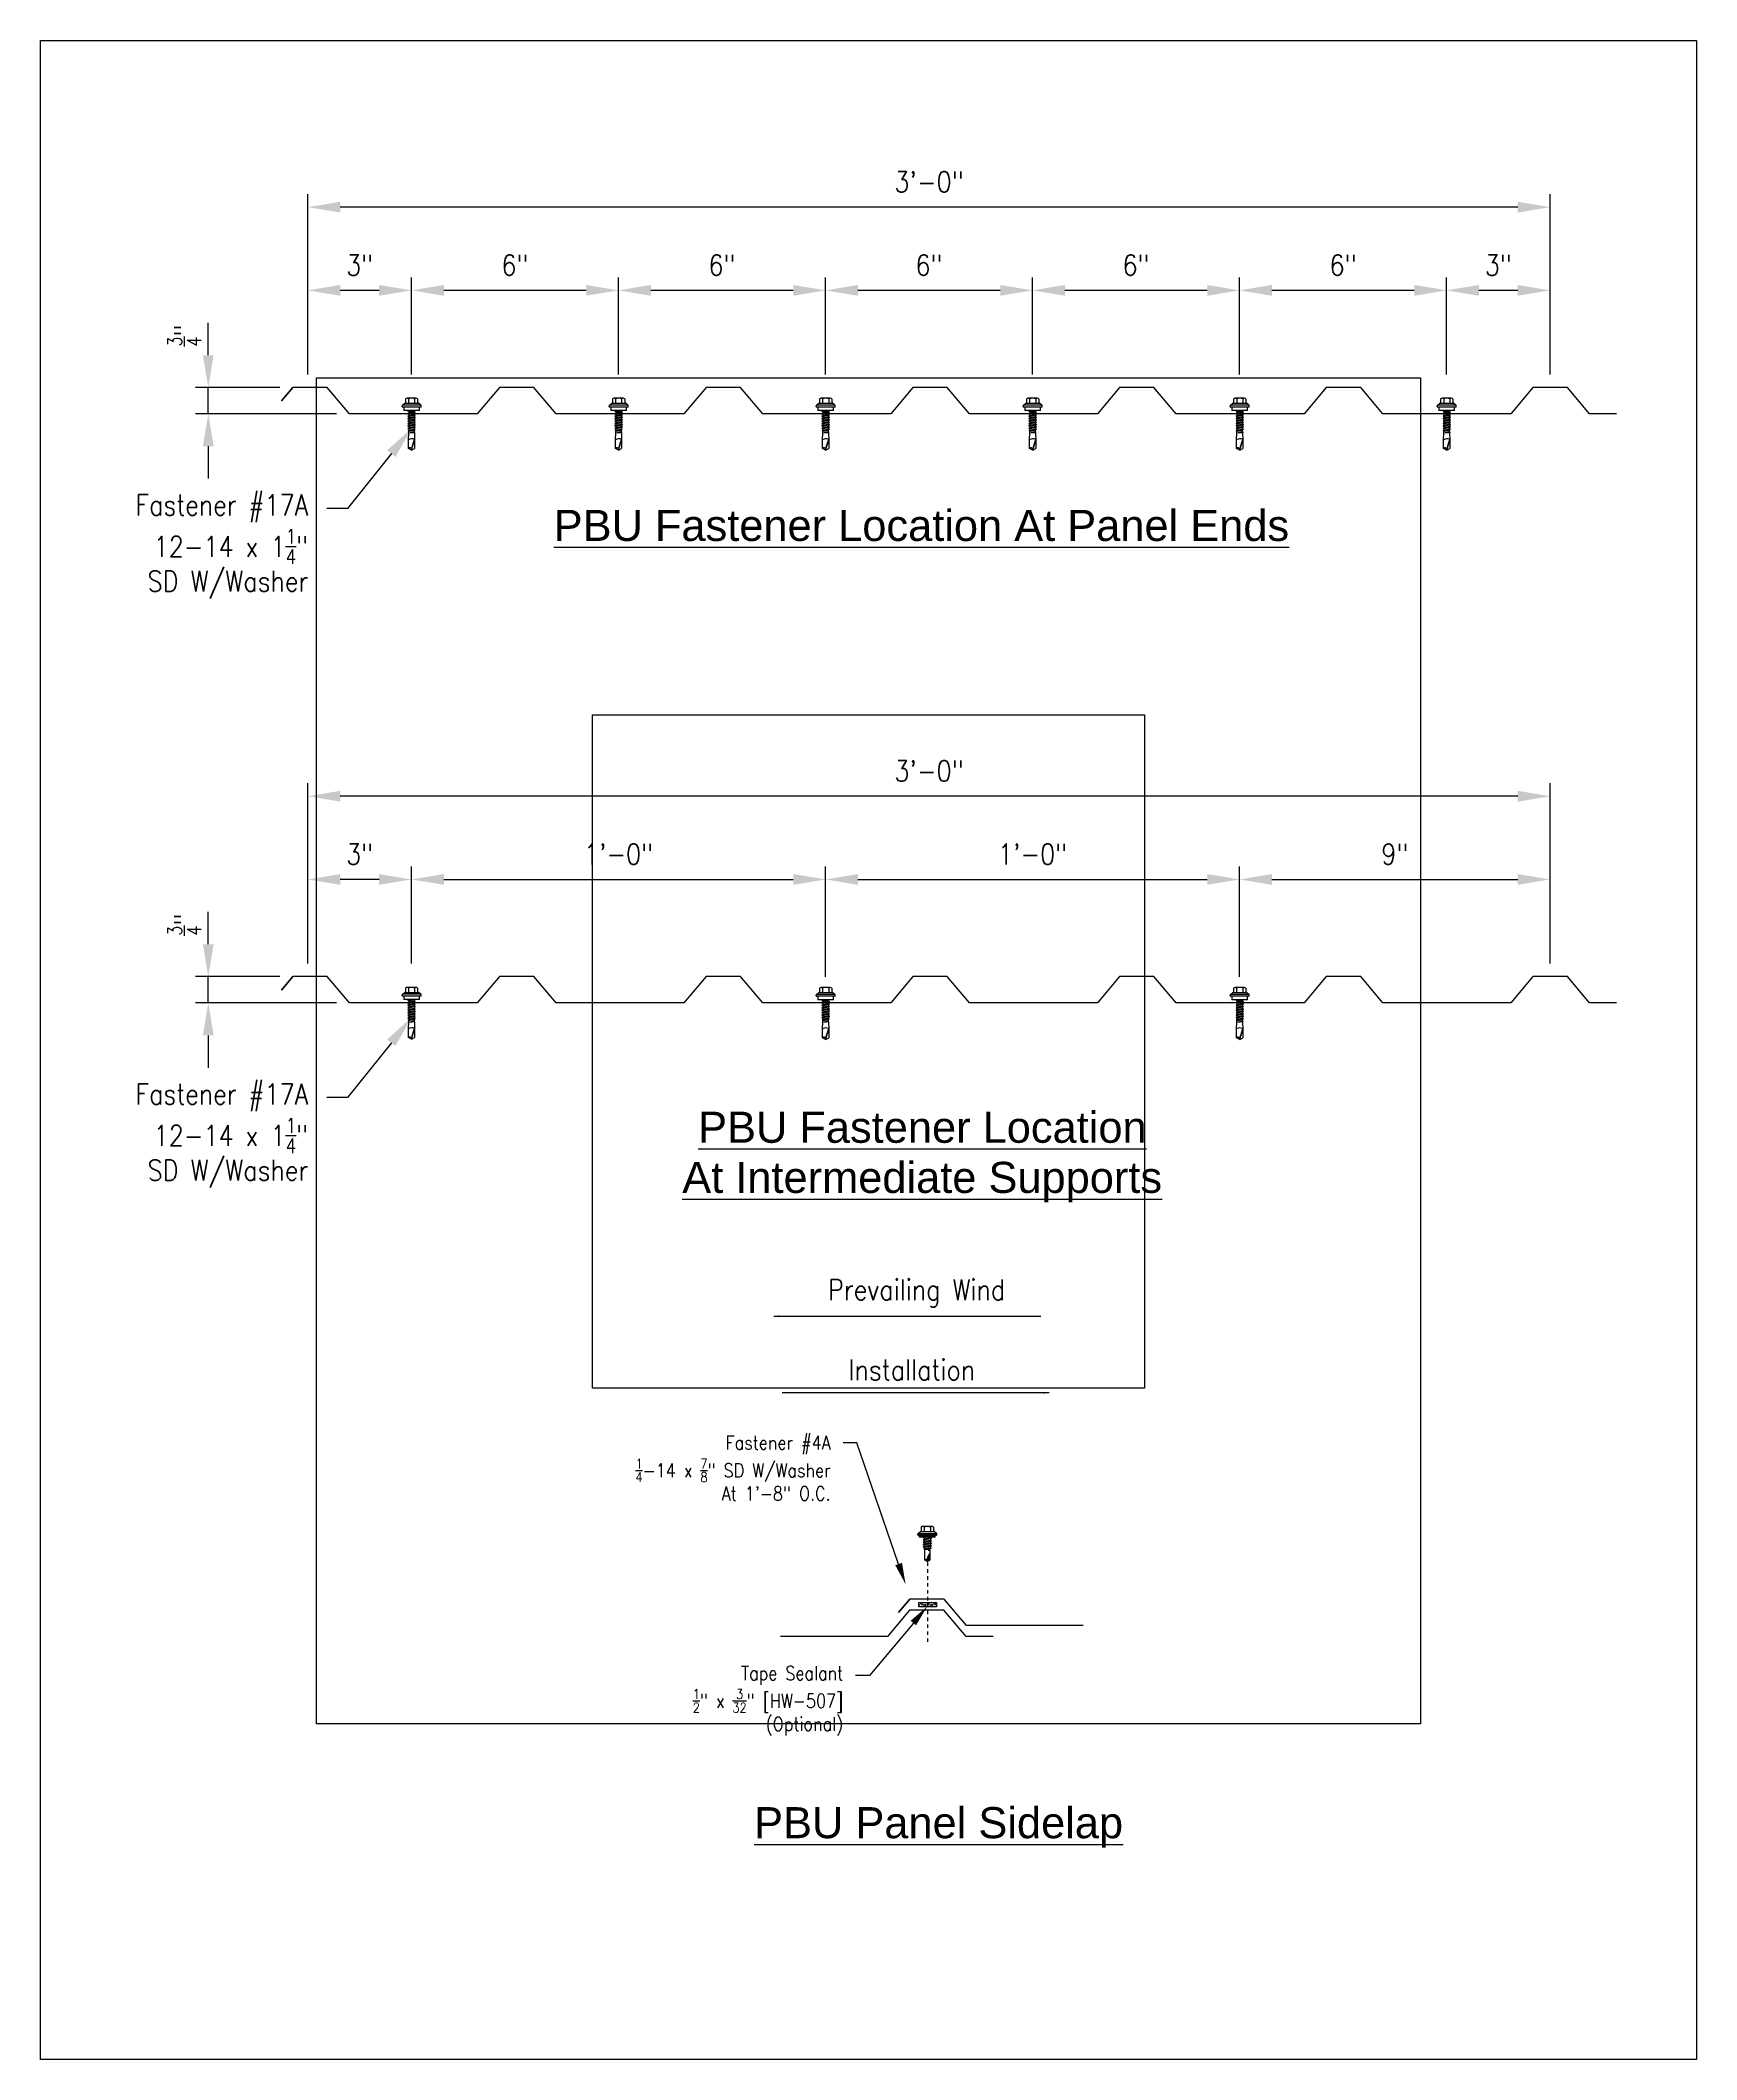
# Model space of a CAD drawing. Header units: inches. Extents: x -24 to 24, y -29.2 to 29.3.
import ezdxf
from ezdxf import colors
from ezdxf.entities.mleader import LeaderData, LeaderLine
from ezdxf.math import Vec2, Vec3

# ---------------------------------------------------------------- set-up
doc = ezdxf.new("R2010")
doc.units = ezdxf.units.IN
doc.header["$MEASUREMENT"] = 0
doc.linetypes.add('NCI_Dot', pattern=[0.25, 0, -0.25])
doc.layers.get('DEFPOINTS').update_dxf_attribs({"linetype": 'CONTINUOUS'})
for name, color, linetype in [('NCI_Dimensions', 3, 'CONTINUOUS'), ('NCI_Fasteners', 40, 'CONTINUOUS'), ('NCI_Hardware', 11, 'CONTINUOUS'), ('NCI_Panels', 152, 'CONTINUOUS'), ('NCI_Text', 3, 'CONTINUOUS')]:
    doc.layers.add(name, color=color, linetype=linetype)
for name, color, linetype, plot in [('NCI_Internal_Info', 7, 'CONTINUOUS', False), ('NCI_Internal_Info @ 2', 7, 'CONTINUOUS', False), ('NCI_Internal_Info @ 4', 7, 'CONTINUOUS', False), ('NCI_Internal_Info @ 6', 7, 'CONTINUOUS', False)]:
    doc.layers.add(name, color=color, linetype=linetype, plot=plot)
doc.styles.add('NCI_Bold', font='arial.ttf')
doc.styles.add('NCI_Detail', font='simplex.shx', dxfattribs={"width": 0.85, "height": 0.1})
doc.styles.add('NCI_DetailNA', font='simplex.shx', dxfattribs={"width": 0.85})
doc.dimstyles.new('NCI_Detail', dxfattribs={"dimtxt": 0.1, "dimasz": 0.15625, "dimexe": 0.0625, "dimexo": 0.0625, "dimgap": 0.0625, "dimtad": 1, "dimdec": 4, "dimzin": 3, "dimdsep": 46, "dimlunit": 4, "dimtxsty": 'NCI_DetailNA', "dimcen": 0.125, "dimclrd": 9, "dimclre": 9, "dimadec": 3, "dimazin": 2, "dimtfac": 0.66667, "dimtdec": 4, "dimtix": 1, "dimtmove": 1, "dimatfit": 3, "dimfxl": 0.18, "dimtolj": 1, "dimtzin": 0, "dimlwd": 25, "dimlwe": 25, "dimarcsym": 0})

# ---------------------------------------------------------------- blocks, each defined once
blk = doc.blocks.new('DetailOutline8511-2')
at = {"layer": 'NCI_Internal_Info'}
blk.add_lwpolyline([(-4, 4.8866), (4, 4.8866), (4, -4.8646), (-4, -4.8646)], close=True, dxfattribs=at)
blk = doc.blocks.new('*U45')
at = {"layer": 'NCI_Internal_Info @ 2', "xscale": 2, "yscale": 2, "zscale": 2}
blk.add_blockref('DetailOutline8511-2', (0, 0), dxfattribs=at)
at = {"layer": 'NCI_Internal_Info @ 4', "xscale": 4, "yscale": 4, "zscale": 4}
blk.add_blockref('DetailOutline8511-2', (0, 0), dxfattribs=at)
at = {"layer": 'NCI_Internal_Info @ 6', "xscale": 6, "yscale": 6, "zscale": 6}
blk.add_blockref('DetailOutline8511-2', (0, 0), dxfattribs=at)
blk = doc.blocks.new('*D26')
at = {"layer": 'DEFPOINTS', "color": 0, "transparency": 16777216}
for p in [(16.755, 22.077), (16.755, 19.261), (19.755, 19.261)]:
    blk.add_point(p, dxfattribs=at)
at = {"layer": 'NCI_Dimensions', "color": 9, "lineweight": 25, "transparency": 16777216}
for p, q in [((16.755, 19.636), (16.755, 22.452)), ((19.755, 19.636), (19.755, 22.452)), ((18.818, 22.077), (17.693, 22.077))]:
    blk.add_line(p, q, dxfattribs=at)
at = {"layer": 'NCI_Dimensions', "color": 9, "transparency": 16777216}
for points in [[(17.693, 22.233), (17.693, 21.92), (16.755, 22.077)], [(18.818, 22.233), (18.818, 21.92), (19.755, 22.077)]]:
    blk.add_solid(points, dxfattribs=at)
at = {"layer": 'NCI_Dimensions', "color": 0, "transparency": 16777216, "insert": (18.255, 22.809), "char_height": 0.6, "attachment_point": 5, "style": 'NCI_DetailNA'}
blk.add_mtext('\\A1;3"', dxfattribs=at)
blk = doc.blocks.new('*D27')
at = {"layer": 'DEFPOINTS', "color": 0, "transparency": 16777216}
for p in [(10.755, 22.077), (10.755, 19.261), (16.755, 19.261)]:
    blk.add_point(p, dxfattribs=at)
at = {"layer": 'NCI_Dimensions', "color": 9, "lineweight": 25, "transparency": 16777216}
for p, q in [((10.755, 19.636), (10.755, 22.452)), ((16.755, 19.636), (16.755, 22.452)), ((15.818, 22.077), (11.693, 22.077))]:
    blk.add_line(p, q, dxfattribs=at)
at = {"layer": 'NCI_Dimensions', "color": 9, "transparency": 16777216}
for points in [[(11.693, 22.233), (11.693, 21.92), (10.755, 22.077)], [(15.818, 22.233), (15.818, 21.92), (16.755, 22.077)]]:
    blk.add_solid(points, dxfattribs=at)
at = {"layer": 'NCI_Dimensions', "color": 0, "transparency": 16777216, "insert": (13.755, 22.809), "char_height": 0.6, "attachment_point": 5, "style": 'NCI_DetailNA'}
blk.add_mtext('\\A1;6"', dxfattribs=at)
blk = doc.blocks.new('*D28')
at = {"layer": 'DEFPOINTS', "color": 0, "transparency": 16777216}
for p in [(4.755, 22.077), (4.755, 19.261), (10.755, 19.261)]:
    blk.add_point(p, dxfattribs=at)
at = {"layer": 'NCI_Dimensions', "color": 9, "lineweight": 25, "transparency": 16777216}
for p, q in [((4.755, 19.636), (4.755, 22.452)), ((10.755, 19.636), (10.755, 22.452)), ((9.818, 22.077), (5.693, 22.077))]:
    blk.add_line(p, q, dxfattribs=at)
at = {"layer": 'NCI_Dimensions', "color": 9, "transparency": 16777216}
for points in [[(5.693, 22.233), (5.693, 21.92), (4.755, 22.077)], [(9.818, 22.233), (9.818, 21.92), (10.755, 22.077)]]:
    blk.add_solid(points, dxfattribs=at)
at = {"layer": 'NCI_Dimensions', "color": 0, "transparency": 16777216, "insert": (7.755, 22.809), "char_height": 0.6, "attachment_point": 5, "style": 'NCI_DetailNA'}
blk.add_mtext('\\A1;6"', dxfattribs=at)
blk = doc.blocks.new('*D29')
at = {"layer": 'DEFPOINTS', "color": 0, "transparency": 16777216}
for p in [(-1.245, 22.077), (-1.245, 19.261), (4.755, 19.261)]:
    blk.add_point(p, dxfattribs=at)
at = {"layer": 'NCI_Dimensions', "color": 9, "lineweight": 25, "transparency": 16777216}
for p, q in [((-1.245, 19.636), (-1.245, 22.452)), ((4.755, 19.636), (4.755, 22.452)), ((3.818, 22.077), (-0.307, 22.077))]:
    blk.add_line(p, q, dxfattribs=at)
at = {"layer": 'NCI_Dimensions', "color": 9, "transparency": 16777216}
for points in [[(-0.307, 22.233), (-0.307, 21.92), (-1.245, 22.077)], [(3.818, 22.233), (3.818, 21.92), (4.755, 22.077)]]:
    blk.add_solid(points, dxfattribs=at)
at = {"layer": 'NCI_Dimensions', "color": 0, "transparency": 16777216, "insert": (1.755, 22.809), "char_height": 0.6, "attachment_point": 5, "style": 'NCI_DetailNA'}
blk.add_mtext('\\A1;6"', dxfattribs=at)
blk = doc.blocks.new('*D30')
at = {"layer": 'DEFPOINTS', "color": 0, "transparency": 16777216}
for p in [(-7.245, 22.077), (-7.245, 19.261), (-1.245, 19.261)]:
    blk.add_point(p, dxfattribs=at)
at = {"layer": 'NCI_Dimensions', "color": 9, "lineweight": 25, "transparency": 16777216}
for p, q in [((-7.245, 19.636), (-7.245, 22.452)), ((-1.245, 19.636), (-1.245, 22.452)), ((-2.182, 22.077), (-6.307, 22.077))]:
    blk.add_line(p, q, dxfattribs=at)
at = {"layer": 'NCI_Dimensions', "color": 9, "transparency": 16777216}
for points in [[(-6.307, 22.233), (-6.307, 21.92), (-7.245, 22.077)], [(-2.182, 22.233), (-2.182, 21.92), (-1.245, 22.077)]]:
    blk.add_solid(points, dxfattribs=at)
at = {"layer": 'NCI_Dimensions', "color": 0, "transparency": 16777216, "insert": (-4.245, 22.809), "char_height": 0.6, "attachment_point": 5, "style": 'NCI_DetailNA'}
blk.add_mtext('\\A1;6"', dxfattribs=at)
blk = doc.blocks.new('*D31')
at = {"layer": 'DEFPOINTS', "color": 0, "transparency": 16777216}
for p in [(-13.245, 22.077), (-13.245, 19.261), (-7.245, 19.261)]:
    blk.add_point(p, dxfattribs=at)
at = {"layer": 'NCI_Dimensions', "color": 9, "lineweight": 25, "transparency": 16777216}
for p, q in [((-13.245, 19.636), (-13.245, 22.452)), ((-7.245, 19.636), (-7.245, 22.452)), ((-8.182, 22.077), (-12.307, 22.077))]:
    blk.add_line(p, q, dxfattribs=at)
at = {"layer": 'NCI_Dimensions', "color": 9, "transparency": 16777216}
for points in [[(-12.307, 22.233), (-12.307, 21.92), (-13.245, 22.077)], [(-8.182, 22.233), (-8.182, 21.92), (-7.245, 22.077)]]:
    blk.add_solid(points, dxfattribs=at)
at = {"layer": 'NCI_Dimensions', "color": 0, "transparency": 16777216, "insert": (-10.245, 22.809), "char_height": 0.6, "attachment_point": 5, "style": 'NCI_DetailNA'}
blk.add_mtext('\\A1;6"', dxfattribs=at)
blk = doc.blocks.new('*D32')
at = {"layer": 'DEFPOINTS', "color": 0, "transparency": 16777216}
for p in [(-16.245, 22.077), (-16.245, 19.261), (-13.245, 19.261)]:
    blk.add_point(p, dxfattribs=at)
at = {"layer": 'NCI_Dimensions', "color": 9, "lineweight": 25, "transparency": 16777216}
for p, q in [((-16.245, 19.636), (-16.245, 22.452)), ((-13.245, 19.636), (-13.245, 22.452)), ((-14.182, 22.077), (-15.307, 22.077))]:
    blk.add_line(p, q, dxfattribs=at)
at = {"layer": 'NCI_Dimensions', "color": 9, "transparency": 16777216}
for points in [[(-15.307, 22.233), (-15.307, 21.92), (-16.245, 22.077)], [(-14.182, 22.233), (-14.182, 21.92), (-13.245, 22.077)]]:
    blk.add_solid(points, dxfattribs=at)
at = {"layer": 'NCI_Dimensions', "color": 0, "transparency": 16777216, "insert": (-14.745, 22.809), "char_height": 0.6, "attachment_point": 5, "style": 'NCI_DetailNA'}
blk.add_mtext('\\A1;3"', dxfattribs=at)
blk = doc.blocks.new('*D33')
at = {"layer": 'DEFPOINTS', "color": 0, "transparency": 16777216}
for p in [(-16.245, 24.488), (-16.245, 19.636), (19.755, 19.636)]:
    blk.add_point(p, dxfattribs=at)
at = {"layer": 'NCI_Dimensions', "color": 9, "lineweight": 25, "transparency": 16777216}
for p, q in [((-16.245, 20.011), (-16.245, 24.863)), ((19.755, 20.011), (19.755, 24.863)), ((18.818, 24.488), (-15.307, 24.488))]:
    blk.add_line(p, q, dxfattribs=at)
at = {"layer": 'NCI_Dimensions', "color": 9, "transparency": 16777216}
for points in [[(-15.307, 24.644), (-15.307, 24.331), (-16.245, 24.488)], [(18.818, 24.644), (18.818, 24.331), (19.755, 24.488)]]:
    blk.add_solid(points, dxfattribs=at)
at = {"layer": 'NCI_Dimensions', "color": 0, "transparency": 16777216, "insert": (1.755, 25.22), "char_height": 0.6, "attachment_point": 5, "style": 'NCI_DetailNA'}
blk.add_mtext('\\A1;3\'-0"', dxfattribs=at)
blk = doc.blocks.new('*D34')
at = {"layer": 'DEFPOINTS', "color": 0, "transparency": 16777216}
for p in [(-16.245, 5.008), (-16.245, 2.193), (-13.245, 2.193)]:
    blk.add_point(p, dxfattribs=at)
at = {"layer": 'NCI_Dimensions', "color": 9, "lineweight": 25, "transparency": 16777216}
for p, q in [((-16.245, 2.568), (-16.245, 5.383)), ((-13.245, 2.568), (-13.245, 5.383)), ((-14.182, 5.008), (-15.307, 5.008))]:
    blk.add_line(p, q, dxfattribs=at)
at = {"layer": 'NCI_Dimensions', "color": 9, "transparency": 16777216}
for points in [[(-15.307, 5.164), (-15.307, 4.852), (-16.245, 5.008)], [(-14.182, 5.164), (-14.182, 4.852), (-13.245, 5.008)]]:
    blk.add_solid(points, dxfattribs=at)
at = {"layer": 'NCI_Dimensions', "color": 0, "transparency": 16777216, "insert": (-14.745, 5.74), "char_height": 0.6, "attachment_point": 5, "style": 'NCI_DetailNA'}
blk.add_mtext('\\A1;3"', dxfattribs=at)
blk = doc.blocks.new('*D35')
at = {"layer": 'DEFPOINTS', "color": 0, "transparency": 16777216}
for p in [(-16.245, 7.419), (-16.245, 2.568), (19.755, 2.568)]:
    blk.add_point(p, dxfattribs=at)
at = {"layer": 'NCI_Dimensions', "color": 9, "lineweight": 25, "transparency": 16777216}
for p, q in [((-16.245, 2.943), (-16.245, 7.794)), ((19.755, 2.943), (19.755, 7.794)), ((18.818, 7.419), (-15.307, 7.419))]:
    blk.add_line(p, q, dxfattribs=at)
at = {"layer": 'NCI_Dimensions', "color": 9, "transparency": 16777216}
for points in [[(-15.307, 7.576), (-15.307, 7.263), (-16.245, 7.419)], [(18.818, 7.576), (18.818, 7.263), (19.755, 7.419)]]:
    blk.add_solid(points, dxfattribs=at)
at = {"layer": 'NCI_Dimensions', "color": 0, "transparency": 16777216, "insert": (1.755, 8.151), "char_height": 0.6, "attachment_point": 5, "style": 'NCI_DetailNA'}
blk.add_mtext('\\A1;3\'-0"', dxfattribs=at)
blk = doc.blocks.new('*D36')
at = {"layer": 'DEFPOINTS', "color": 0, "transparency": 16777216}
for p in [(-1.245, 5.008), (-13.245, 2.568), (-1.245, 1.811)]:
    blk.add_point(p, dxfattribs=at)
at = {"layer": 'NCI_Dimensions', "color": 9, "lineweight": 25, "transparency": 16777216}
for p, q in [((-13.245, 2.943), (-13.245, 5.383)), ((-1.245, 2.186), (-1.245, 5.383)), ((-12.307, 5.008), (-2.182, 5.008))]:
    blk.add_line(p, q, dxfattribs=at)
at = {"layer": 'NCI_Dimensions', "color": 9, "transparency": 16777216}
for points in [[(-12.307, 5.164), (-12.307, 4.852), (-13.245, 5.008)], [(-2.182, 5.164), (-2.182, 4.852), (-1.245, 5.008)]]:
    blk.add_solid(points, dxfattribs=at)
at = {"layer": 'NCI_Dimensions', "color": 0, "transparency": 16777216, "insert": (-7.245, 5.74), "char_height": 0.6, "attachment_point": 5, "style": 'NCI_DetailNA'}
blk.add_mtext('\\A1;1\'-0"', dxfattribs=at)
blk = doc.blocks.new('*D37')
at = {"layer": 'DEFPOINTS', "color": 0, "transparency": 16777216}
for p in [(10.755, 5.008), (-1.245, 2.568), (10.755, 1.811)]:
    blk.add_point(p, dxfattribs=at)
at = {"layer": 'NCI_Dimensions', "color": 9, "lineweight": 25, "transparency": 16777216}
for p, q in [((-1.245, 2.943), (-1.245, 5.383)), ((10.755, 2.186), (10.755, 5.383)), ((-0.307, 5.008), (9.818, 5.008))]:
    blk.add_line(p, q, dxfattribs=at)
at = {"layer": 'NCI_Dimensions', "color": 9, "transparency": 16777216}
for points in [[(-0.307, 5.164), (-0.307, 4.852), (-1.245, 5.008)], [(9.818, 5.164), (9.818, 4.852), (10.755, 5.008)]]:
    blk.add_solid(points, dxfattribs=at)
at = {"layer": 'NCI_Dimensions', "color": 0, "transparency": 16777216, "insert": (4.755, 5.74), "char_height": 0.6, "attachment_point": 5, "style": 'NCI_DetailNA'}
blk.add_mtext('\\A1;1\'-0"', dxfattribs=at)
blk = doc.blocks.new('*D38')
at = {"layer": 'DEFPOINTS', "color": 0, "transparency": 16777216}
for p in [(19.755, 5.008), (10.755, 2.186), (19.755, 2.193)]:
    blk.add_point(p, dxfattribs=at)
at = {"layer": 'NCI_Dimensions', "color": 9, "lineweight": 25, "transparency": 16777216}
for p, q in [((10.755, 2.561), (10.755, 5.383)), ((19.755, 2.568), (19.755, 5.383)), ((11.693, 5.008), (18.818, 5.008))]:
    blk.add_line(p, q, dxfattribs=at)
at = {"layer": 'NCI_Dimensions', "color": 9, "transparency": 16777216}
for points in [[(11.693, 5.164), (11.693, 4.852), (10.755, 5.008)], [(18.818, 5.164), (18.818, 4.852), (19.755, 5.008)]]:
    blk.add_solid(points, dxfattribs=at)
at = {"layer": 'NCI_Dimensions', "color": 0, "transparency": 16777216, "insert": (15.255, 5.74), "char_height": 0.6, "attachment_point": 5, "style": 'NCI_DetailNA'}
blk.add_mtext('\\A1;9"', dxfattribs=at)
blk = doc.blocks.new('HW507')
at = {"layer": 'NCI_Hardware'}
h = blk.add_hatch(dxfattribs=at)
h.set_pattern_fill('HEX', color=6, scale=0.01, style=0)
h.set_pattern_definition([(0, (-4.94835, -5.44326), (0, 0.0549926), [0.03175, -0.0635]), (120, (-4.94835, -5.44326), (-0.047625, -0.0274963), [0.03175, -0.0635]), (60, (-4.9166, -5.44326), (-0.047625, 0.0274963), [0.03175, -0.0635])])
h.paths.add_polyline_path([(0.256, 0), (-0.256, 0), (-0.256, -0.125), (0.256, -0.125)])
blk.add_lwpolyline([(0.256, -0.125), (-0.256, -0.125), (-0.256, 0), (0.256, 0)], close=True, dxfattribs=at)
at = {"layer": 'DEFPOINTS', "style": 'NCI_Detail', "width": 0.85, "flags": 1}
for tag, p in [('SPACING', (0.416, 0.034)), ('BDESC', (0.416, 0.291)), ('PARTID', (0.416, 0.205)), ('PARTNO', (0.416, 0.119)), ('GAGE', (0.416, -0.223)), ('LINFT', (0.416, -0.052)), ('FINISH', (0.416, -0.138))]:
    blk.add_attdef(tag, p, '', height=0.05, dxfattribs=at)
blk = doc.blocks.new('#17A')
at = {"layer": 'NCI_Fasteners', "linetype": 'Continuous', "ltscale": 2}
for p, q in [((-0.277, 0.116), (-0.277, 0.131)), ((-0.266, 0.154), (-0.2, 0.21)), ((0.266, 0.154), (-0.266, 0.154)), ((0.266, 0.1), (-0.266, 0.1)), ((-0.225, 0.1), (-0.225, 0)), ((0.225, 0), (-0.225, 0)), ((-0.2, 0.21), (0.2, 0.21)), ((-0.176, 0.336), (-0.176, 0.21)), ((0.132, 0.355), (-0.132, 0.355)), ((-0.107, -0.021), (0.019, 0)), ((-0.088, 0.336), (-0.088, 0.21)), ((-0.08, -0.005), (-0.08, 0)), ((-0.08, -0.005), (-0.057, 0)), ((-0.08, -0.037), (0.085, 0)), ((0.088, 0.336), (0.088, 0.21)), ((0.176, 0.336), (0.176, 0.21)), ((0.266, 0.154), (0.2, 0.21)), ((0.225, 0), (0.225, 0.1)), ((0.277, 0.116), (0.277, 0.131)), ((-0.107, -0.021), (-0.08, -0.005)), ((-0.107, -0.021), (-0.08, -0.037)), ((0.108, -0.056), (-0.107, -0.092)), ((-0.107, -0.092), (-0.08, -0.076)), ((-0.107, -0.092), (-0.08, -0.108)), ((0.108, -0.127), (-0.107, -0.163)), ((-0.107, -0.163), (-0.08, -0.147)), ((-0.107, -0.163), (-0.08, -0.179)), ((0.108, -0.198), (-0.107, -0.234)), ((-0.107, -0.234), (-0.08, -0.218)), ((-0.107, -0.234), (-0.08, -0.25)), ((0.108, -0.269), (-0.107, -0.305)), ((-0.107, -0.305), (-0.08, -0.289)), ((-0.107, -0.305), (-0.08, -0.321)), ((0.108, -0.34), (-0.107, -0.376)), ((-0.107, -0.376), (-0.08, -0.36)), ((-0.107, -0.376), (-0.08, -0.392)), ((0.108, -0.411), (-0.107, -0.447)), ((-0.107, -0.447), (-0.08, -0.431)), ((-0.107, -0.447), (-0.08, -0.463)), ((0.108, -0.482), (-0.107, -0.518)), ((-0.107, -0.518), (-0.08, -0.502)), ((-0.107, -0.518), (-0.08, -0.534)), ((-0.103, -0.588), (-0.081, -0.576)), ((0.107, -0.553), (-0.101, -0.588)), ((-0.082, -0.601), (0.081, -0.568)), ((-0.08, -0.534), (-0.081, -0.576)), ((0.08, -0.538), (-0.081, -0.576)), ((-0.08, -0.037), (-0.08, -0.076)), ((0.08, -0.041), (-0.08, -0.076)), ((0.08, -0.072), (-0.08, -0.108)), ((-0.08, -0.108), (-0.08, -0.147)), ((0.08, -0.112), (-0.08, -0.147)), ((0.08, -0.143), (-0.08, -0.179)), ((-0.08, -0.179), (-0.08, -0.218)), ((0.08, -0.183), (-0.08, -0.218)), ((0.08, -0.214), (-0.08, -0.25)), ((-0.08, -0.25), (-0.08, -0.289)), ((0.08, -0.254), (-0.08, -0.289)), ((0.08, -0.285), (-0.08, -0.321)), ((-0.08, -0.321), (-0.08, -0.36)), ((0.08, -0.325), (-0.08, -0.36)), ((0.08, -0.356), (-0.08, -0.392)), ((-0.08, -0.392), (-0.08, -0.431)), ((0.08, -0.396), (-0.08, -0.431)), ((0.08, -0.427), (-0.08, -0.463)), ((-0.08, -0.463), (-0.08, -0.502)), ((0.08, -0.467), (-0.08, -0.502)), ((0.08, -0.498), (-0.08, -0.534)), ((0.08, -0.001), (0.08, -0.041)), ((0.108, -0.056), (0.08, -0.041)), ((0.108, -0.056), (0.08, -0.072)), ((0.08, -0.072), (0.08, -0.112)), ((0.108, -0.127), (0.08, -0.112)), ((0.108, -0.127), (0.08, -0.143)), ((0.08, -0.143), (0.08, -0.183)), ((0.108, -0.198), (0.08, -0.183)), ((0.108, -0.198), (0.08, -0.214)), ((0.08, -0.214), (0.08, -0.254)), ((0.108, -0.269), (0.08, -0.254)), ((0.108, -0.269), (0.08, -0.285)), ((0.08, -0.285), (0.08, -0.325)), ((0.108, -0.34), (0.08, -0.325)), ((0.108, -0.34), (0.08, -0.356)), ((0.08, -0.356), (0.08, -0.396)), ((0.108, -0.411), (0.08, -0.396)), ((0.108, -0.411), (0.08, -0.427)), ((0.08, -0.427), (0.08, -0.467)), ((0.108, -0.482), (0.08, -0.467)), ((0.108, -0.482), (0.08, -0.498)), ((0.08, -0.498), (0.08, -0.538)), ((0.107, -0.553), (0.08, -0.538)), ((0.107, -0.553), (0.081, -0.568)), ((0.082, -0.617), (0.081, -0.568)), ((-0.103, -0.588), (-0.082, -0.601)), ((-0.089, -0.847), (-0.083, -0.65)), ((-0.089, -1.099), (-0.089, -0.847)), ((0, -1.15), (-0.089, -1.099)), ((-0.083, -0.65), (-0.082, -0.601)), ((0.082, -0.617), (-0.054, -0.65)), ((0.096, -0.624), (-0.054, -0.65)), ((-0.054, -0.65), (0.083, -0.632)), ((0, -1.12), (0.088, -0.831)), ((0, -1.15), (0.088, -0.859)), ((0, -1.15), (0.088, -1.099)), ((0, -1.15), (0, -1.12)), ((0.096, -0.624), (0.082, -0.617)), ((0.096, -0.624), (0.083, -0.632)), ((0.083, -0.65), (0.083, -0.632)), ((0.083, -0.65), (0.088, -0.859)), ((0.088, -0.859), (0.088, -1.099))]:
    blk.add_line(p, q, dxfattribs=at)
for centre, radius, start, end in [((-0.251, 0.132), 0.0263, 123.12507, 181.7405), ((-0.262, 0.116), 0.016, 178.35635, 255.19977), ((-0.132, 0.296), 0.0592, 41.97532, 138.02468), ((0, 0.148), 0.207, 64.88548, 115.11452), ((0.132, 0.296), 0.0592, 41.97532, 138.02468), ((0.251, 0.132), 0.0263, 358.2595, 56.87493), ((0.262, 0.116), 0.016, 284.80023, 1.64365), ((0.016, -1.019), 0.202, 69.20103, 121.24174), ((-0.051, -1.136), 0.0532, 18.1645, 135.40569)]:
    blk.add_arc(centre, radius, start, end, dxfattribs=at)
at = {"layer": 'DEFPOINTS', "style": 'NCI_Detail', "width": 0.85, "flags": 1}
for tag, p in [('SPACING', (0.411, 0.052)), ('BDESC', (0.411, 0.155)), ('PARTID', (0.411, 0.121)), ('PARTNO', (0.411, 0.087)), ('LINFT', (0.411, 0.018)), ('FINISH', (0.411, -0.016)), ('GAGE', (0.411, -0.05))]:
    blk.add_attdef(tag, p, '', height=0.02, dxfattribs=at)
blk = doc.blocks.new('#4A')
at = {"layer": 'NCI_Fasteners'}
h = blk.add_hatch(color=256, dxfattribs=at)
h.dxf.hatch_style = 1
h.paths.add_polyline_path([(-0.225, 0.06), (-0.225, 0), (0.225, 0), (0.225, 0.06)])
at = {"layer": 'NCI_Fasteners', "linetype": 'Continuous', "ltscale": 2}
for p, q in [((-0.277, 0.076), (-0.277, 0.091)), ((-0.277, 0.076), (-0.277, 0.091)), ((-0.266, 0.114), (-0.2, 0.17)), ((-0.266, 0.114), (-0.2, 0.17)), ((-0.266, 0.114), (0.266, 0.114)), ((0.266, 0.06), (-0.266, 0.06)), ((-0.225, 0), (-0.225, 0.06)), ((-0.225, 0), (-0.225, 0.06)), ((0.225, 0), (-0.225, 0)), ((-0.2, 0.17), (0.2, 0.17)), ((-0.176, 0.295), (-0.176, 0.17)), ((-0.176, 0.295), (-0.176, 0.17)), ((0.132, 0.315), (-0.132, 0.315)), ((-0.116, 0), (-0.094, -0.013)), ((-0.116, 0), (-0.094, -0.013)), ((-0.028, 0), (-0.094, -0.013)), ((-0.028, 0), (-0.094, -0.013)), ((-0.088, 0.295), (-0.088, 0.17)), ((-0.088, 0.295), (-0.088, 0.17)), ((0.088, 0.295), (0.088, 0.17)), ((0.088, 0.295), (0.088, 0.17)), ((0.176, 0.295), (0.176, 0.17)), ((0.176, 0.295), (0.176, 0.17)), ((0.266, 0.114), (0.2, 0.17)), ((0.266, 0.114), (0.2, 0.17)), ((0.225, 0), (0.225, 0.06)), ((0.225, 0), (0.225, 0.06)), ((0.278, 0.076), (0.278, 0.091)), ((0.278, 0.076), (0.278, 0.091)), ((0.121, -0.032), (-0.122, -0.068)), ((0.121, -0.032), (-0.122, -0.068)), ((-0.122, -0.068), (-0.094, -0.052)), ((-0.122, -0.068), (-0.094, -0.052)), ((-0.122, -0.068), (-0.094, -0.084)), ((-0.122, -0.068), (-0.094, -0.084)), ((0.121, -0.103), (-0.122, -0.139)), ((0.121, -0.103), (-0.122, -0.139)), ((-0.122, -0.139), (-0.094, -0.123)), ((-0.122, -0.139), (-0.094, -0.123)), ((-0.122, -0.139), (-0.094, -0.155)), ((-0.122, -0.139), (-0.094, -0.155)), ((0.121, -0.174), (-0.122, -0.21)), ((0.121, -0.174), (-0.122, -0.21)), ((-0.122, -0.21), (-0.094, -0.194)), ((-0.122, -0.21), (-0.094, -0.194)), ((-0.122, -0.21), (-0.094, -0.226)), ((-0.122, -0.21), (-0.094, -0.226)), ((0.121, -0.245), (-0.122, -0.281)), ((0.121, -0.245), (-0.122, -0.281)), ((-0.122, -0.281), (-0.094, -0.265)), ((-0.122, -0.281), (-0.094, -0.265)), ((-0.122, -0.281), (-0.094, -0.297)), ((-0.122, -0.281), (-0.094, -0.297)), ((0.11, -0.317), (-0.103, -0.346)), ((0.11, -0.317), (-0.103, -0.346)), ((-0.081, -0.334), (-0.103, -0.346)), ((-0.081, -0.334), (-0.103, -0.346)), ((-0.074, -0.364), (-0.103, -0.346)), ((-0.074, -0.364), (-0.103, -0.346)), ((-0.094, -0.013), (-0.094, -0.052)), ((-0.094, -0.013), (-0.094, -0.052)), ((0.094, -0.017), (-0.094, -0.052)), ((0.094, -0.017), (-0.094, -0.052)), ((0.094, -0.048), (-0.094, -0.084)), ((0.094, -0.048), (-0.094, -0.084)), ((-0.094, -0.084), (-0.094, -0.123)), ((-0.094, -0.084), (-0.094, -0.123)), ((0.094, -0.088), (-0.094, -0.123)), ((0.094, -0.088), (-0.094, -0.123)), ((0.094, -0.119), (-0.094, -0.155)), ((0.094, -0.119), (-0.094, -0.155)), ((-0.094, -0.155), (-0.094, -0.194)), ((-0.094, -0.155), (-0.094, -0.194)), ((0.094, -0.159), (-0.094, -0.194)), ((0.094, -0.159), (-0.094, -0.194)), ((0.094, -0.19), (-0.094, -0.226)), ((0.094, -0.19), (-0.094, -0.226)), ((-0.094, -0.226), (-0.094, -0.265)), ((-0.094, -0.226), (-0.094, -0.265)), ((0.094, -0.23), (-0.094, -0.265)), ((0.094, -0.23), (-0.094, -0.265)), ((0.094, -0.261), (-0.094, -0.297)), ((0.094, -0.261), (-0.094, -0.297)), ((-0.094, -0.297), (-0.081, -0.334)), ((-0.094, -0.297), (-0.081, -0.334)), ((0.085, -0.302), (-0.081, -0.334)), ((0.085, -0.302), (-0.081, -0.334)), ((0.078, -0.335), (-0.074, -0.364)), ((0.078, -0.335), (-0.074, -0.364)), ((-0.074, -0.662), (-0.074, -0.364)), ((-0.074, -0.662), (-0.074, -0.364)), ((0.074, -0.354), (-0.022, -0.354)), ((0.074, -0.354), (-0.022, -0.354)), ((-0.012, -0.678), (0.047, -0.501)), ((-0.012, -0.678), (0.047, -0.501)), ((0, -0.704), (0.071, -0.488)), ((0, -0.704), (0.071, -0.488)), ((0.027, -0.384), (0.074, -0.375)), ((0.027, -0.384), (0.074, -0.375)), ((0.081, -0.38), (0.027, -0.384)), ((0.081, -0.38), (0.027, -0.384)), ((0.074, -0.384), (0.027, -0.384)), ((0.074, -0.384), (0.027, -0.384)), ((0.062, -0.656), (0.062, -0.514)), ((0.062, -0.656), (0.062, -0.514)), ((0.072, -0.376), (0.072, -0.354)), ((0.072, -0.384), (0.072, -0.662)), ((0.072, -0.384), (0.072, -0.662)), ((0.074, -0.354), (0.078, -0.335)), ((0.074, -0.354), (0.078, -0.335)), ((0.074, -0.375), (0.081, -0.38)), ((0.074, -0.375), (0.081, -0.38)), ((0.074, -0.384), (0.081, -0.38)), ((0.074, -0.384), (0.081, -0.38)), ((0.078, -0.335), (0.11, -0.317)), ((0.078, -0.335), (0.11, -0.317)), ((0.094, -0.261), (0.085, -0.302)), ((0.094, -0.261), (0.085, -0.302)), ((0.085, -0.302), (0.11, -0.317)), ((0.085, -0.302), (0.11, -0.317)), ((0.094, 0), (0.094, -0.017)), ((0.094, 0), (0.094, -0.017)), ((0.121, -0.032), (0.094, -0.017)), ((0.121, -0.032), (0.094, -0.017)), ((0.121, -0.032), (0.094, -0.048)), ((0.121, -0.032), (0.094, -0.048)), ((0.094, -0.048), (0.094, -0.088)), ((0.094, -0.048), (0.094, -0.088)), ((0.121, -0.103), (0.094, -0.088)), ((0.121, -0.103), (0.094, -0.088)), ((0.121, -0.103), (0.094, -0.119)), ((0.121, -0.103), (0.094, -0.119)), ((0.094, -0.119), (0.094, -0.159)), ((0.094, -0.119), (0.094, -0.159)), ((0.121, -0.174), (0.094, -0.159)), ((0.121, -0.174), (0.094, -0.159)), ((0.121, -0.174), (0.094, -0.19)), ((0.121, -0.174), (0.094, -0.19)), ((0.094, -0.19), (0.094, -0.23)), ((0.094, -0.19), (0.094, -0.23)), ((0.121, -0.245), (0.094, -0.23)), ((0.121, -0.245), (0.094, -0.23)), ((0.121, -0.245), (0.094, -0.261)), ((0.121, -0.245), (0.094, -0.261)), ((0, -0.704), (-0.074, -0.662)), ((0, -0.704), (-0.074, -0.662)), ((0, -0.704), (0.072, -0.662)), ((0, -0.704), (0.072, -0.662)), ((0.062, -0.656), (0.004, -0.69)), ((0.062, -0.656), (0.004, -0.69))]:
    blk.add_line(p, q, dxfattribs=at)
for centre, radius, start, end in [((-0.251, 0.092), 0.0263, 123.12507, 181.7405), ((-0.251, 0.092), 0.0263, 123.12507, 181.7405), ((-0.262, 0.075), 0.016, 178.35635, 255.19977), ((-0.262, 0.075), 0.016, 178.35635, 255.19977), ((-0.132, 0.256), 0.0592, 41.97532, 138.02468), ((-0.132, 0.256), 0.0592, 41.97532, 138.02468), ((0, 0.108), 0.207, 64.88548, 115.11452), ((0, 0.108), 0.207, 64.88548, 115.11452), ((0.132, 0.256), 0.0592, 41.97532, 138.02468), ((0.132, 0.256), 0.0592, 41.97532, 138.02468), ((0.251, 0.092), 0.0263, 358.2595, 56.87493), ((0.251, 0.092), 0.0263, 358.2595, 56.87493), ((0.262, 0.075), 0.016, 284.80023, 1.64365), ((0.262, 0.075), 0.016, 284.80023, 1.64365), ((0.041, -0.585), 0.0212, 161.66082, 244.99627), ((0.041, -0.585), 0.0212, 161.66082, 244.99627), ((0.046, -0.571), 0.0212, 161.66082, 244.99627), ((0.046, -0.571), 0.0212, 161.66082, 244.99627), ((0.051, -0.556), 0.0212, 161.66082, 244.99627), ((0.051, -0.556), 0.0212, 161.66082, 244.99627), ((0.056, -0.542), 0.0212, 161.66082, 244.99627), ((0.056, -0.542), 0.0212, 161.66082, 244.99627), ((0.06, -0.528), 0.0212, 161.66082, 244.99627), ((0.06, -0.528), 0.0212, 161.66082, 244.99627), ((0.065, -0.513), 0.0212, 161.66082, 244.99627), ((0.065, -0.513), 0.0212, 161.66082, 244.99627), ((0.066, -0.507), 0.0199, 70.83804, 161.66081), ((0.066, -0.507), 0.0199, 70.83804, 161.66081), ((0.07, -0.499), 0.0212, 173.95473, 244.99627), ((0.07, -0.499), 0.0212, 173.95473, 244.99627), ((0.074, -0.485), 0.0212, 196.75322, 244.99627), ((0.074, -0.485), 0.0212, 196.75322, 244.99627), ((0.079, -0.471), 0.0212, 232.15035, 244.99627), ((0.079, -0.471), 0.0212, 232.15035, 244.99627), ((-0.026, -0.701), 0.0615, 65.45777, 140.49374), ((-0.026, -0.701), 0.0615, 65.45777, 140.49374), ((0.017, -0.681), 0.0288, 175.14023, 234.2927), ((0.017, -0.681), 0.0288, 175.14023, 234.2927), ((0.013, -0.671), 0.0212, 161.66082, 244.99627), ((0.013, -0.671), 0.0212, 161.66082, 244.99627), ((0.018, -0.656), 0.0212, 161.66082, 244.99627), ((0.018, -0.656), 0.0212, 161.66082, 244.99627), ((0.022, -0.642), 0.0212, 161.66082, 244.99627), ((0.022, -0.642), 0.0212, 161.66082, 244.99627), ((0.027, -0.628), 0.0212, 161.66082, 244.99627), ((0.027, -0.628), 0.0212, 161.66082, 244.99627), ((0.032, -0.613), 0.0212, 161.66082, 244.99627), ((0.032, -0.613), 0.0212, 161.66082, 244.99627), ((0.037, -0.599), 0.0212, 161.66082, 244.99627), ((0.037, -0.599), 0.0212, 161.66082, 244.99627)]:
    blk.add_arc(centre, radius, start, end, dxfattribs=at)
at = {"layer": 'DEFPOINTS', "style": 'NCI_Detail', "width": 0.85, "flags": 1}
for tag, p in [('SPACING', (0.35, 0.128)), ('GAGE', (0.35, 0.025)), ('BDESC', (0.35, 0.231)), ('PARTID', (0.35, 0.197)), ('PARTNO', (0.35, 0.163)), ('LINFT', (0.35, 0.094)), ('FINISH', (0.35, 0.06))]:
    blk.add_attdef(tag, p, '', height=0.02, dxfattribs=at)

msp = doc.modelspace()

# ---------------------------------------------------------------- linework, layer by layer
at = {"layer": 'NCI_Dimensions', "color": 9, "lineweight": 25}
for p, q in [((-19.13415, 20.1987), (-19.13415, 21.1362)), ((-17.06109, 19.2612), (-19.50915, 19.2612)), ((-19.13415, 18.49638), (-19.13415, 19.2612)), ((-15.42094, 18.49638), (-19.50915, 18.49638)), ((-19.13415, 17.55888), (-19.13415, 16.62138)), ((-19.13415, 3.13041), (-19.13415, 4.06791)), ((-17.06109, 2.19291), (-19.50915, 2.19291)), ((-19.13415, 1.42809), (-19.13415, 2.19291)), ((-15.42094, 1.42809), (-19.50915, 1.42809)), ((-19.13415, 0.49059), (-19.13415, -0.44691))]:
    msp.add_line(p, q, dxfattribs=at)
at = {"layer": 'NCI_Dimensions', "linetype": 'NCI_Dot', "ltscale": 0.1}
msp.add_line((1.72272, -17.08139), (1.72272, -14.70063), dxfattribs=at)
at = {"layer": 'NCI_Dimensions', "color": 9}
for points in [[(-18.9779, 20.1987), (-19.2904, 20.1987), (-19.13415, 19.2612)], [(-18.9779, 17.55888), (-19.2904, 17.55888), (-19.13415, 18.49638)], [(-18.9779, 3.13041), (-19.2904, 3.13041), (-19.13415, 2.19291)], [(-18.9779, 0.49059), (-19.2904, 0.49059), (-19.13415, 1.42809)]]:
    msp.add_solid(points, dxfattribs=at)
at = {"layer": 'NCI_Panels'}
for points in [[(21.68101, 18.49638), (20.89637, 18.49638), (20.25461, 19.2612), (19.25622, 19.2612), (18.61446, 18.49638), (14.90599, 18.49638), (14.26423, 19.2612), (13.26583, 19.2612), (12.62407, 18.49638), (8.9156, 18.49638), (8.27384, 19.2612), (7.27545, 19.2612), (6.63369, 18.49638), (2.92522, 18.49638), (2.28346, 19.2612), (1.28506, 19.2612), (0.6433, 18.49638), (-3.06517, 18.49638), (-3.70693, 19.2612), (-4.70532, 19.2612), (-5.34708, 18.49638), (-9.05555, 18.49638), (-9.69731, 19.2612), (-10.69571, 19.2612), (-11.33747, 18.49638), (-15.04594, 18.49638), (-15.6877, 19.2612), (-16.68609, 19.2612), (-17.01309, 18.8715), (-16.68609, 19.2612)], [(21.68101, 1.42809), (20.89637, 1.42809), (20.25461, 2.19291), (19.25622, 2.19291), (18.61446, 1.42809), (14.90599, 1.42809), (14.26423, 2.19291), (13.26583, 2.19291), (12.62407, 1.42809), (8.9156, 1.42809), (8.27384, 2.19291), (7.27545, 2.19291), (6.63369, 1.42809), (2.92522, 1.42809), (2.28346, 2.19291), (1.28506, 2.19291), (0.6433, 1.42809), (-3.06517, 1.42809), (-3.70693, 2.19291), (-4.70532, 2.19291), (-5.34708, 1.42809), (-9.05555, 1.42809), (-9.69731, 2.19291), (-10.69571, 2.19291), (-11.33747, 1.42809), (-15.04594, 1.42809), (-15.6877, 2.19291), (-16.68609, 2.19291), (-17.01309, 1.80321), (-16.68609, 2.19291)], [(3.61299, -16.92586), (2.82835, -16.92586), (2.18659, -16.16105), (1.1882, -16.16105), (0.54644, -16.92586), (-2.54749, -16.92586)], [(6.21981, -16.60625), (2.83554, -16.60625), (2.19378, -15.84143), (1.19538, -15.84143), (0.86839, -16.23113), (1.19538, -15.84143)]]:
    msp.add_lwpolyline(points, dxfattribs=at)

# ---------------------------------------------------------------- block references
at = {"layer": 'NCI_Fasteners'}
for name, p in [('#17A', (-13.24206, 18.59456)), ('#17A', (-7.24206, 18.59456)), ('#17A', (-1.24206, 18.59456)), ('#17A', (4.75794, 18.59456)), ('#17A', (10.75794, 18.59456)), ('#17A', (16.75794, 18.59456)), ('#17A', (-13.24206, 1.52626)), ('#17A', (-1.2422, 1.52216)), ('#17A', (10.75767, 1.52216)), ('#4A', (1.70405, -14.05433))]:
    msp.add_blockref(name, p, dxfattribs=at)
at = {"layer": 'NCI_Hardware'}
msp.add_blockref('HW507', (1.71269, -15.93888), dxfattribs=at)
at = {"layer": 'NCI_Internal_Info'}
msp.add_blockref('*U45', (0, 0), dxfattribs=at)

# ---------------------------------------------------------------- texts
at = {"layer": 'NCI_Dimensions', "style": 'NCI_Bold'}
for s, p in [('%%UPBU Fastener Location At Panel Ends', (-9.12357, 14.81583)), ('%%UPBU Fastener Location', (-4.93703, -2.62218)), ('%%UAt Intermediate Supports', (-5.39759, -4.07505)), ('%%UPBU Panel Sidelap', (-3.31433, -22.77252))]:
    msp.add_text(s, height=0.9, dxfattribs=at).set_placement(p)
at = {"layer": 'NCI_Dimensions', "char_height": 0.6, "attachment_point": 5, "rotation": 90, "style": 'NCI_DetailNA'}
for insert in [(-19.82459, 20.76644), (-19.82459, 3.69815)]:
    msp.add_mtext('\\A1;{\\H0.666670x;\\S3/4;}"', dxfattribs=dict(at, insert=insert))
at = {"layer": 'NCI_Text', "style": 'NCI_Detail', "width": 0.85}
for s, p in [('Prevailing Wind', (-1.17173, -7.18154)), ('Installation', (-0.57803, -9.50334))]:
    msp.add_text(s, height=0.6, dxfattribs=at).set_placement(p)

# ---------------------------------------------------------------- dimensions: what is measured, and where the dimension line sits
at = {"layer": 'NCI_Dimensions'}
for base, p1, p2, picture, middle in [((-16.24458, 24.48763), (19.75542, 19.6362), (-16.24458, 19.6362), '*D33', (1.75542, 25.21977)), ((-16.24458, 22.07651), (-13.24458, 19.2612), (-16.24458, 19.2612), '*D32', (-14.74458, 22.80865)), ((-13.24458, 22.07651), (-7.24458, 19.2612), (-13.24458, 19.2612), '*D31', (-10.24458, 22.80865)), ((-7.24458, 22.07651), (-1.24458, 19.2612), (-7.24458, 19.2612), '*D30', (-4.24458, 22.80865)), ((-1.24458, 22.07651), (4.75542, 19.2612), (-1.24458, 19.2612), '*D29', (1.75542, 22.80865)), ((4.75542, 22.07651), (10.75542, 19.2612), (4.75542, 19.2612), '*D28', (7.75542, 22.80865)), ((10.75542, 22.07651), (16.75542, 19.2612), (10.75542, 19.2612), '*D27', (13.75542, 22.80865)), ((16.75542, 22.07651), (19.75542, 19.2612), (16.75542, 19.2612), '*D26', (18.25542, 22.80865)), ((-16.24458, 7.41933), (19.75542, 2.56791), (-16.24458, 2.56791), '*D35', (1.75542, 8.15148)), ((-16.24458, 5.00821), (-13.24458, 2.19291), (-16.24458, 2.19291), '*D34', (-14.74458, 5.74035))]:
    dim = msp.add_linear_dim(base=base, p1=p1, p2=p2, angle=180, dimstyle='NCI_Detail', dxfattribs=at)
    dim.commit()
    dim.dimension.update_dxf_attribs({"geometry": picture, "text_midpoint": middle})
for base, p1, p2, picture, middle in [((-1.24472, 5.00821), (-13.24458, 2.56791), (-1.24472, 1.81072), '*D36', (-7.24465, 5.74035)), ((10.75514, 5.00821), (-1.24472, 2.56791), (10.75514, 1.81072), '*D37', (4.75521, 5.74035)), ((19.75542, 5.00821), (10.75514, 2.18572), (19.75542, 2.19291), '*D38', (15.25528, 5.74035))]:
    dim = msp.add_linear_dim(base=base, p1=p1, p2=p2, dimstyle='NCI_Detail', dxfattribs=at)
    dim.commit()
    dim.dimension.update_dxf_attribs({"geometry": picture, "text_midpoint": middle})

# ---------------------------------------------------------------- leaders
at = {"layer": 'NCI_Fasteners'}
for points in [[(-2.73903, -7.64715), (2.59827, -7.64715), (4.99678, -7.64715)], [(5.23702, -9.8673), (-0.10028, -9.8673), (-2.49879, -9.8673)]]:
    msp.add_leader(points, dimstyle='NCI_Detail', override={"dimscale": 0, "dimgap": 0.0625, "dimtad": 0}, dxfattribs=at)
at = {"layer": 'NCI_Text'}
ml = msp.add_multileader_mtext('Standard', dxfattribs=at)
ml.set_content('\\A1;Fastener #17A\\P12-14 x 1{\\H0.7x;\\S1/4;}" \\PSD W/Washer', color=256, style='NCI_Detail')
ml.set_leader_properties(color=9, linetype='ByLayer', lineweight=-1)
ml.build(insert=Vec2(0, 0))
ml.multileader.update_dxf_attribs({"dogleg_length": 0.1, "arrow_head_size": 0.9375, "scale": 6})
ctx = ml.context
ctx.base_point, ctx.scale, ctx.char_height, ctx.arrow_head_size, ctx.landing_gap_size, ctx.plane_origin = Vec3(-22.26636, 15.75783), 6, 0.6, 0.9375, 0.54, Vec3(-13.26708, 18.08005)
ctx.text_align_type = 2
notes = []
notes.append((ctx, [(0, (1, 1, 0), (-15.09779, 15.75783), (-1, 0), 0.6, [(0, [(-13.24206, 18.07869)], 0, [])])]))
ctx.mtext.insert, ctx.mtext.alignment, ctx.mtext.flow_direction = Vec3(-16.23779, 16.15783), 3, 5
ml = msp.add_multileader_mtext('Standard', dxfattribs=at)
ml.set_content('\\A1;Fastener #17A\\P12-14 x 1{\\H0.7x;\\S1/4;}" \\PSD W/Washer', color=256, style='NCI_Detail')
ml.set_leader_properties(color=9, linetype='ByLayer', lineweight=-1)
ml.build(insert=Vec2(0, 0))
ml.multileader.update_dxf_attribs({"dogleg_length": 0.1, "arrow_head_size": 0.9375, "scale": 6})
ctx = ml.context
ctx.base_point, ctx.scale, ctx.char_height, ctx.arrow_head_size, ctx.landing_gap_size, ctx.plane_origin = Vec3(-22.26636, -1.31047), 6, 0.6, 0.9375, 0.54, Vec3(-13.26708, 1.01175)
ctx.text_align_type = 2
notes.append((ctx, [(0, (1, 1, 0), (-15.09779, -1.31047), (-1, 0), 0.6, [(0, [(-13.24206, 1.01039)], 0, [])])]))
ctx.mtext.insert, ctx.mtext.alignment, ctx.mtext.flow_direction = Vec3(-16.23779, -0.91047), 3, 5
ml = msp.add_multileader_mtext('Standard', dxfattribs=at)
ml.set_content('\\A1;Fastener #4A\\P{\\H0.7x;\\S1/4;}-14 x {\\H0.7x;\\S7/8;}" SD W/Washer\\PAt 1\'-8" O.C.', color=(0, 178, 0), style='NCI_Detail')
ml.set_leader_properties(color=9, linetype='ByLayer', lineweight=-1)
ml.build(insert=Vec2(0, 0))
ml.multileader.update_dxf_attribs({"dogleg_length": 0.1, "arrow_head_size": 0.625, "scale": 4})
ctx = ml.context
ctx.base_point, ctx.scale, ctx.char_height, ctx.arrow_head_size, ctx.landing_gap_size, ctx.plane_origin = Vec3(-7.78162, -11.31181), 4, 0.4, 0.625, 0.36, Vec3(1.44368, -9.74233)
ctx.text_align_type = 2
notes.append((ctx, [(0, (1, 1, 0), (-0.336, -11.31181), (-1, 0), 0.4, [(0, [(1.0772, -15.41884)], 0, [])])]))
ctx.mtext.insert, ctx.mtext.alignment, ctx.mtext.flow_direction = Vec3(-1.096, -11.11181), 3, 5
ml = msp.add_multileader_mtext('Standard', dxfattribs=at)
ml.set_content('\\A1;Tape Sealant\\P{\\H0.7x;\\S1/2;}" x {\\H0.7x;\\S3/32;}" [HW-507]\\P(Optional) ', color=(0, 178, 0), style='NCI_Detail')
ml.set_leader_properties(color=9, linetype='ByLayer', lineweight=-1)
ml.build(insert=Vec2(0, 0))
ml.multileader.update_dxf_attribs({"dogleg_length": 0.1, "arrow_head_size": 0.625, "scale": 4})
ctx = ml.context
ctx.base_point, ctx.scale, ctx.char_height, ctx.arrow_head_size, ctx.landing_gap_size, ctx.plane_origin = Vec3(-5.95132, -18.05703), 4, 0.4, 0.625, 0.36, Vec3(-9.33842, -21.31479)
ctx.text_align_type = 2
notes.append((ctx, [(1, (1, 1, 0), (0.02582, -18.05703), (-1, 0), 0.4, [(0, [(1.70202, -16.05849)], 0, [])])]))
ctx.mtext.insert, ctx.mtext.alignment, ctx.mtext.flow_direction = Vec3(-0.73418, -17.79036), 3, 5
for ctx, leaders in notes:
    for number, flags, end, landing, length, lines in leaders:
        leader = LeaderData()
        leader.index, (leader.has_last_leader_line, leader.has_dogleg_vector, leader.attachment_direction) = number, flags
        leader.last_leader_point, leader.dogleg_vector, leader.dogleg_length = Vec3(end), Vec3(landing), length
        for number, points, colour, breaks in lines:
            line = LeaderLine()
            line.index, line.vertices, line.color, line.breaks = number, Vec3.list(points), colors.encode_raw_color(colour), breaks
            leader.lines.append(line)
        ctx.leaders.append(leader)

doc.saveas('drawing.dxf')
